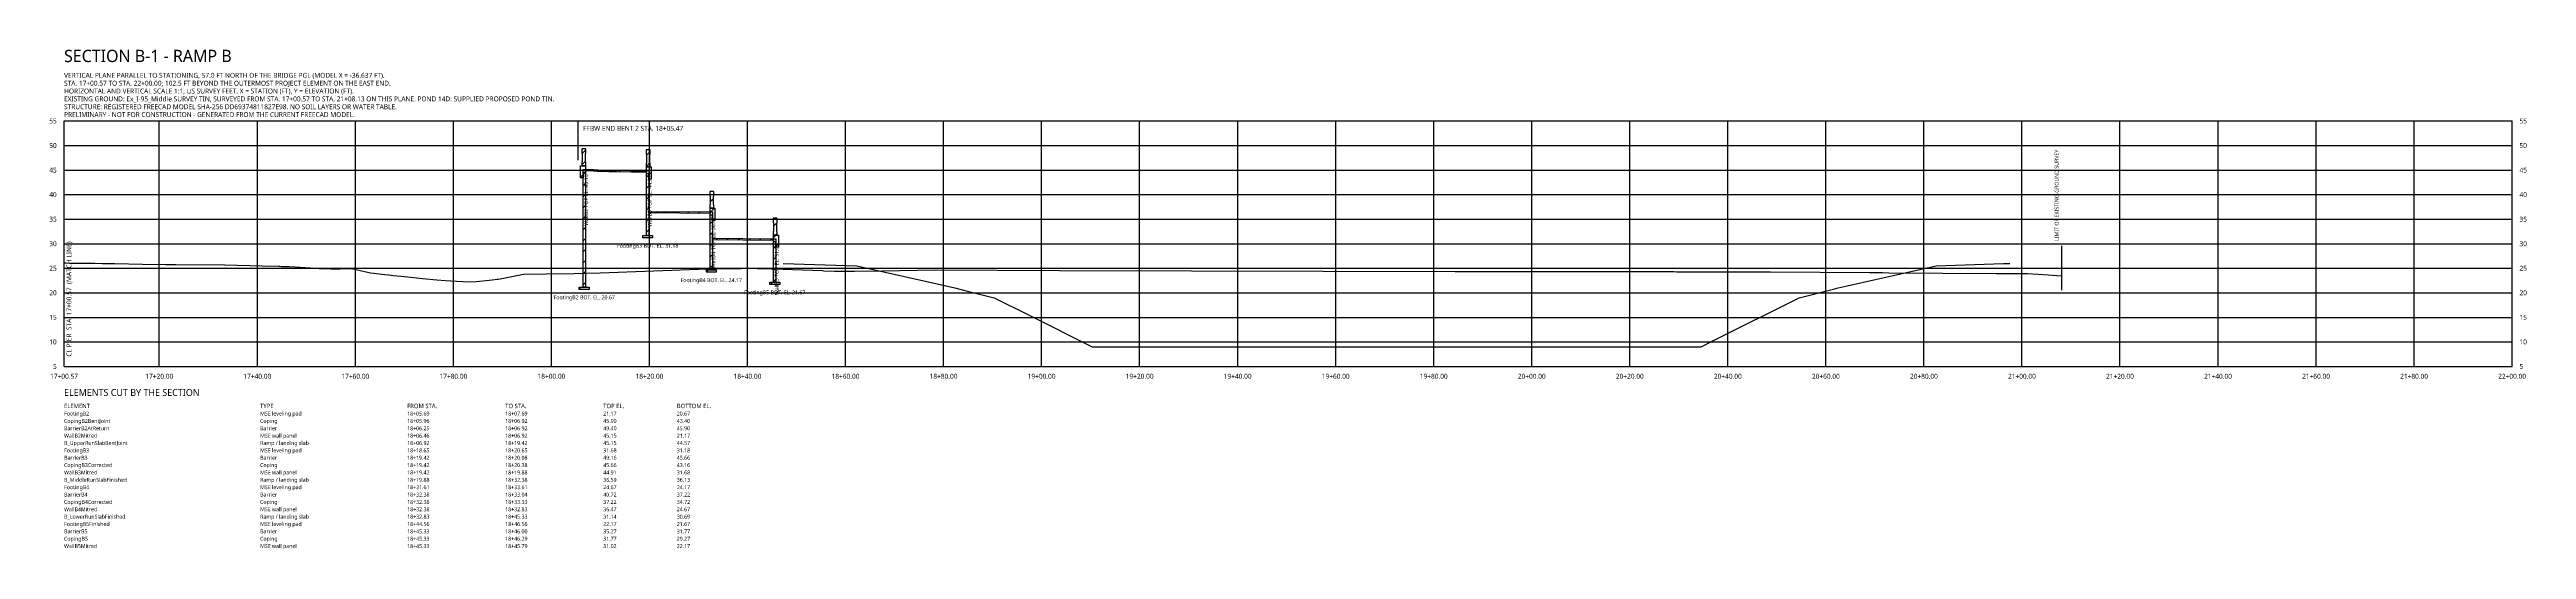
# Model space of a CAD drawing. Extents: x 1698 to 2203, y -32 to 70.
import ezdxf
from ezdxf.enums import TextEntityAlignment as Align

# ---------------------------------------------------------------- set-up
doc = ezdxf.new("R2010")
doc.units = 21
for name, color, linetype in [('CUT_BARRIER', 251, 'Continuous'), ('CUT_BARRIER_HATCH', 251, 'Continuous'), ('CUT_COPING', 252, 'Continuous'), ('CUT_COPING_HATCH', 252, 'Continuous'), ('CUT_MSE_PAD', 30, 'Continuous'), ('CUT_MSE_PAD_HATCH', 30, 'Continuous'), ('CUT_MSE_WALL', 8, 'Continuous'), ('CUT_MSE_WALL_HATCH', 8, 'Continuous'), ('CUT_SLAB', 9, 'Continuous'), ('CUT_SLAB_HATCH', 9, 'Continuous'), ('EXISTING_GROUND', 3, 'Continuous'), ('GRID', 253, 'Continuous'), ('GRID_TEXT', 8, 'Continuous'), ('MATCHLINE', 1, 'Continuous'), ('POND_14D_PROPOSED', 150, 'Continuous'), ('TEXT', 7, 'Continuous'), ('TITLE', 7, 'Continuous')]:
    doc.layers.add(name, color=color, linetype=linetype)
doc.styles.add('OpenSans', font='OpenSans-Regular.ttf')

msp = doc.modelspace()

# ---------------------------------------------------------------- hatches: boundary and pattern name
at = {"layer": 'CUT_BARRIER_HATCH'}
h = msp.add_hatch(dxfattribs=at)
h.set_pattern_fill('ANSI31', scale=0.5)
h.paths.add_polyline_path([(1806.918, 46.646), (1806.918, 45.896), (1806.252, 45.896), (1806.252, 46.646), (1806.314, 46.708), (1806.314, 48.333), (1806.252, 48.396), (1806.252, 49.333), (1806.314, 49.396), (1806.856, 49.396), (1806.918, 49.333), (1806.918, 48.396), (1806.856, 48.333), (1806.856, 46.708)])
h = msp.add_hatch(dxfattribs=at)
h.set_pattern_fill('ANSI31', scale=0.5)
h.paths.add_polyline_path([(1820.084, 45.657), (1819.418, 45.657), (1819.418, 46.407), (1819.48, 46.47), (1819.48, 48.095), (1819.418, 48.157), (1819.418, 49.095), (1819.48, 49.157), (1820.022, 49.157), (1820.084, 49.095), (1820.084, 48.157), (1820.022, 48.095), (1820.022, 46.47), (1820.084, 46.407)])
h = msp.add_hatch(dxfattribs=at)
h.set_pattern_fill('ANSI31', scale=0.5)
h.paths.add_polyline_path([(1833.043, 37.216), (1832.376, 37.216), (1832.376, 37.966), (1832.439, 38.029), (1832.439, 39.654), (1832.376, 39.716), (1832.376, 40.654), (1832.439, 40.716), (1832.98, 40.716), (1833.043, 40.654), (1833.043, 39.716), (1832.98, 39.654), (1832.98, 38.029), (1833.043, 37.966)])
h = msp.add_hatch(dxfattribs=at)
h.set_pattern_fill('ANSI31', scale=0.5)
h.paths.add_polyline_path([(1846.001, 31.77), (1845.334, 31.77), (1845.334, 32.52), (1845.397, 32.582), (1845.397, 34.207), (1845.334, 34.27), (1845.334, 35.207), (1845.397, 35.27), (1845.939, 35.27), (1846.001, 35.207), (1846.001, 34.27), (1845.939, 34.207), (1845.939, 32.582), (1846.001, 32.52)])
at = {"layer": 'CUT_COPING_HATCH'}
h = msp.add_hatch(dxfattribs=at)
h.set_pattern_fill('ANSI31', scale=0.5)
h.paths.add_polyline_path([(1806.918, 45.896), (1806.918, 44.479), (1806.46, 44.479), (1806.46, 43.396), (1805.96, 43.396), (1805.96, 45.896)])
h = msp.add_hatch(dxfattribs=at)
h.set_pattern_fill('ANSI31', scale=0.5)
h.paths.add_polyline_path([(1819.876, 44.241), (1819.418, 44.241), (1819.418, 45.657), (1820.376, 45.657), (1820.376, 43.157), (1819.876, 43.157)])
h = msp.add_hatch(dxfattribs=at)
h.set_pattern_fill('ANSI31', scale=0.5)
h.paths.add_polyline_path([(1832.834, 35.799), (1832.376, 35.799), (1832.376, 37.216), (1833.334, 37.216), (1833.334, 34.716), (1832.834, 34.716)])
h = msp.add_hatch(dxfattribs=at)
h.set_pattern_fill('ANSI31', scale=0.5)
h.paths.add_polyline_path([(1845.793, 30.353), (1845.334, 30.353), (1845.334, 31.77), (1846.293, 31.77), (1846.293, 29.27), (1845.793, 29.27)])
at = {"layer": 'CUT_MSE_PAD_HATCH'}
h = msp.add_hatch(dxfattribs=at)
h.set_pattern_fill('ANSI31', scale=0.5)
h.paths.add_polyline_path([(1818.647, 31.677), (1820.647, 31.677), (1820.647, 31.177), (1818.647, 31.177)])
h = msp.add_hatch(dxfattribs=at)
h.set_pattern_fill('ANSI31', scale=0.5)
h.paths.add_polyline_path([(1805.689, 20.672), (1805.689, 21.172), (1807.689, 21.172), (1807.689, 20.672)])
h = msp.add_hatch(dxfattribs=at)
h.set_pattern_fill('ANSI31', scale=0.5)
h.paths.add_polyline_path([(1831.605, 24.672), (1833.605, 24.672), (1833.605, 24.172), (1831.605, 24.172)])
h = msp.add_hatch(dxfattribs=at)
h.set_pattern_fill('ANSI31', scale=0.5)
h.paths.add_polyline_path([(1844.564, 22.172), (1846.564, 22.172), (1846.564, 21.672), (1844.564, 21.672)])
at = {"layer": 'CUT_MSE_WALL_HATCH'}
h = msp.add_hatch(dxfattribs=at)
h.set_pattern_fill('ANSI31', scale=0.5)
h.paths.add_polyline_path([(1806.46, 45.146), (1806.918, 45.146), (1806.918, 21.172), (1806.46, 21.172)])
h = msp.add_hatch(dxfattribs=at)
h.set_pattern_fill('ANSI31', scale=0.5)
h.paths.add_polyline_path([(1819.418, 44.907), (1819.876, 44.907), (1819.876, 31.677), (1819.418, 31.677)])
h = msp.add_hatch(dxfattribs=at)
h.set_pattern_fill('ANSI31', scale=0.5)
h.paths.add_polyline_path([(1832.376, 36.466), (1832.834, 36.466), (1832.834, 24.672), (1832.376, 24.672)])
h = msp.add_hatch(dxfattribs=at)
h.set_pattern_fill('ANSI31', scale=0.5)
h.paths.add_polyline_path([(1845.334, 31.02), (1845.793, 31.02), (1845.793, 22.172), (1845.334, 22.172)])
at = {"layer": 'CUT_SLAB_HATCH'}
h = msp.add_hatch(dxfattribs=at)
h.set_pattern_fill('ANSI31', scale=0.5)
h.paths.add_polyline_path([(1819.418, 44.907), (1819.418, 44.824), (1819.418, 44.741), (1819.418, 44.657), (1819.418, 44.574), (1816.305, 44.605), (1813.243, 44.636), (1813.156, 44.637), (1811.765, 44.662), (1809.431, 44.735), (1809.168, 44.744), (1808.606, 44.763), (1806.918, 44.813), (1806.918, 44.896), (1806.918, 44.979), (1806.918, 45.063), (1806.918, 45.146), (1808.606, 45.097), (1809.168, 45.078), (1809.431, 45.069), (1811.433, 45.004), (1813.156, 44.97), (1813.243, 44.969), (1816.305, 44.938)])
h = msp.add_hatch(dxfattribs=at)
h.set_pattern_fill('ANSI31', scale=0.5)
h.paths.add_polyline_path([(1832.376, 36.466), (1832.376, 36.133), (1819.876, 36.258), (1819.876, 36.591)])
h = msp.add_hatch(dxfattribs=at)
h.set_pattern_fill('ANSI31', scale=0.5)
h.paths.add_polyline_path([(1845.334, 31.02), (1845.334, 30.686), (1832.834, 30.811), (1832.834, 31.145)])

# ---------------------------------------------------------------- linework, layer by layer
at = {"layer": 'CUT_BARRIER'}
for points in [[(1806.918, 46.646), (1806.918, 45.896), (1806.252, 45.896), (1806.252, 46.646), (1806.314, 46.708), (1806.314, 48.333), (1806.252, 48.396), (1806.252, 49.333), (1806.314, 49.396), (1806.856, 49.396), (1806.918, 49.333), (1806.918, 48.396), (1806.856, 48.333), (1806.856, 46.708)], [(1820.084, 45.657), (1819.418, 45.657), (1819.418, 46.407), (1819.48, 46.47), (1819.48, 48.095), (1819.418, 48.157), (1819.418, 49.095), (1819.48, 49.157), (1820.022, 49.157), (1820.084, 49.095), (1820.084, 48.157), (1820.022, 48.095), (1820.022, 46.47), (1820.084, 46.407)], [(1833.043, 37.216), (1832.376, 37.216), (1832.376, 37.966), (1832.439, 38.029), (1832.439, 39.654), (1832.376, 39.716), (1832.376, 40.654), (1832.439, 40.716), (1832.98, 40.716), (1833.043, 40.654), (1833.043, 39.716), (1832.98, 39.654), (1832.98, 38.029), (1833.043, 37.966)], [(1846.001, 31.77), (1845.334, 31.77), (1845.334, 32.52), (1845.397, 32.582), (1845.397, 34.207), (1845.334, 34.27), (1845.334, 35.207), (1845.397, 35.27), (1845.939, 35.27), (1846.001, 35.207), (1846.001, 34.27), (1845.939, 34.207), (1845.939, 32.582), (1846.001, 32.52)]]:
    msp.add_lwpolyline(points, close=True, dxfattribs=at)
at = {"layer": 'CUT_COPING'}
for points in [[(1806.918, 45.896), (1806.918, 44.479), (1806.46, 44.479), (1806.46, 43.396), (1805.96, 43.396), (1805.96, 45.896)], [(1819.876, 44.241), (1819.418, 44.241), (1819.418, 45.657), (1820.376, 45.657), (1820.376, 43.157), (1819.876, 43.157)], [(1832.834, 35.799), (1832.376, 35.799), (1832.376, 37.216), (1833.334, 37.216), (1833.334, 34.716), (1832.834, 34.716)], [(1845.793, 30.353), (1845.334, 30.353), (1845.334, 31.77), (1846.293, 31.77), (1846.293, 29.27), (1845.793, 29.27)]]:
    msp.add_lwpolyline(points, close=True, dxfattribs=at)
at = {"layer": 'CUT_MSE_PAD'}
for points in [[(1818.647, 31.677), (1820.647, 31.677), (1820.647, 31.177), (1818.647, 31.177)], [(1805.689, 20.672), (1805.689, 21.172), (1807.689, 21.172), (1807.689, 20.672)], [(1831.605, 24.672), (1833.605, 24.672), (1833.605, 24.172), (1831.605, 24.172)], [(1844.564, 22.172), (1846.564, 22.172), (1846.564, 21.672), (1844.564, 21.672)]]:
    msp.add_lwpolyline(points, close=True, dxfattribs=at)
at = {"layer": 'CUT_MSE_WALL'}
for points in [[(1806.46, 45.146), (1806.918, 45.146), (1806.918, 21.172), (1806.46, 21.172)], [(1819.418, 44.907), (1819.876, 44.907), (1819.876, 31.677), (1819.418, 31.677)], [(1832.376, 36.466), (1832.834, 36.466), (1832.834, 24.672), (1832.376, 24.672)], [(1845.334, 31.02), (1845.793, 31.02), (1845.793, 22.172), (1845.334, 22.172)]]:
    msp.add_lwpolyline(points, close=True, dxfattribs=at)
at = {"layer": 'CUT_SLAB'}
for points in [[(1819.418, 44.907), (1819.418, 44.824), (1819.418, 44.741), (1819.418, 44.657), (1819.418, 44.574), (1816.305, 44.605), (1813.243, 44.636), (1813.156, 44.637), (1811.765, 44.662), (1809.431, 44.735), (1809.168, 44.744), (1808.606, 44.763), (1806.918, 44.813), (1806.918, 44.896), (1806.918, 44.979), (1806.918, 45.063), (1806.918, 45.146), (1808.606, 45.097), (1809.168, 45.078), (1809.431, 45.069), (1811.433, 45.004), (1813.156, 44.97), (1813.243, 44.969), (1816.305, 44.938)], [(1832.376, 36.466), (1832.376, 36.133), (1819.876, 36.258), (1819.876, 36.591)], [(1845.334, 31.02), (1845.334, 30.686), (1832.834, 30.811), (1832.834, 31.145)]]:
    msp.add_lwpolyline(points, close=True, dxfattribs=at)
at = {"layer": 'EXISTING_GROUND'}
msp.add_line((2108.128, 20.564), (2108.128, 29.564), dxfattribs=at)
msp.add_lwpolyline([(1700.57, 26.119), (1701.018, 26.1), (1701.676, 26.065), (1701.939, 26.067), (1704.754, 26.024), (1706.792, 26.049), (1706.853, 26.05), (1708.363, 25.983), (1708.833, 25.962), (1709.273, 25.98), (1709.325, 25.976), (1710.899, 25.955), (1716.577, 25.848), (1721.32, 25.767), (1723.398, 25.752), (1733.357, 25.673), (1740.984, 25.504), (1744.413, 25.433), (1744.49, 25.442), (1744.574, 25.407), (1744.856, 25.366), (1746.392, 25.385), (1746.529, 25.383), (1750.921, 25.064), (1752.633, 24.937), (1752.802, 24.926), (1752.953, 24.922), (1755.017, 24.86), (1756.912, 24.91), (1757.96, 24.959), (1759.025, 24.962), (1759.033, 24.962), (1759.19, 24.928), (1763.06, 24.092), (1766.007, 23.733), (1766.83, 23.631), (1767.763, 23.519), (1770.707, 23.237), (1773.7, 22.922), (1776.612, 22.615), (1778.291, 22.494), (1780.608, 22.368), (1783.184, 22.237), (1784.689, 22.291), (1787.931, 22.639), (1788.938, 22.743), (1789.137, 22.764), (1789.56, 22.851), (1794.27, 23.813), (1799.006, 23.874), (1804.6, 23.95), (1809.945, 24.061), (1831.821, 24.875), (1835.711, 24.939), (1837.498, 24.969), (1837.56, 24.97), (1838.264, 24.974), (1838.701, 24.981), (1839.026, 24.994), (1844.841, 24.9), (1845.308, 24.884), (1855.201, 24.512), (1855.557, 24.5), (1857.744, 24.414), (1861.837, 24.385), (1867.408, 24.502), (1878.295, 24.679), (1903.666, 24.55), (1984.384, 24.305), (1988.368, 24.352), (1992.995, 24.336), (2029.003, 24.305), (2029.578, 24.271), (2038.371, 24.246), (2041.69, 24.287), (2044.725, 24.268), (2048.603, 24.245), (2068.955, 24.12), (2071.572, 24.104), (2072.827, 24.085), (2094.749, 23.948), (2098.942, 23.922), (2099.91, 23.942), (2101.118, 23.96), (2105.327, 23.678), (2108.102, 23.486), (2108.11, 23.425), (2108.12, 23.541), (2108.128, 23.564)], dxfattribs=at)
at = {"layer": 'GRID'}
for p, q in [((1700.57, 55), (2200, 55)), ((1700.57, 5), (1700.57, 55)), ((1720, 5), (1720, 55)), ((1740, 5), (1740, 55)), ((1760, 5), (1760, 55)), ((1780, 5), (1780, 55)), ((1800, 5), (1800, 55)), ((1820, 5), (1820, 55)), ((1840, 5), (1840, 55)), ((1860, 5), (1860, 55)), ((1880, 5), (1880, 55)), ((1900, 5), (1900, 55)), ((1920, 5), (1920, 55)), ((1940, 5), (1940, 55)), ((1960, 5), (1960, 55)), ((1980, 5), (1980, 55)), ((2000, 5), (2000, 55)), ((2020, 5), (2020, 55)), ((2040, 5), (2040, 55)), ((2060, 5), (2060, 55)), ((2080, 5), (2080, 55)), ((2100, 5), (2100, 55)), ((2120, 5), (2120, 55)), ((2140, 5), (2140, 55)), ((2160, 5), (2160, 55)), ((2180, 5), (2180, 55)), ((2200, 5), (2200, 55)), ((2200, 5), (2200, 55)), ((1700.57, 50), (2200, 50)), ((1700.57, 45), (2200, 45)), ((1700.57, 40), (2200, 40)), ((1700.57, 35), (2200, 35)), ((1700.57, 30), (2200, 30)), ((1700.57, 25), (2200, 25)), ((1700.57, 20), (2200, 20)), ((1700.57, 15), (2200, 15)), ((1700.57, 10), (2200, 10)), ((1700.57, 5), (2200, 5))]:
    msp.add_line(p, q, dxfattribs=at)
at = {"layer": 'MATCHLINE'}
msp.add_line((1700.57, 5), (1700.57, 55), dxfattribs=at)
at = {"layer": 'POND_14D_PROPOSED'}
msp.add_lwpolyline([(1847.304, 26), (1858.031, 25.642), (1862.304, 25.5), (1876.609, 22.281), (1882.304, 21), (1884.582, 20.43), (1890.304, 19), (1897.438, 15.433), (1910.304, 9), (1912.756, 9), (1915.195, 9), (1929.766, 9), (1933.539, 9), (1939.767, 9), (1943.539, 9), (1949.767, 9), (1953.538, 9), (1959.767, 9), (1963.537, 9), (1969.767, 9), (1973.536, 9), (1979.767, 9), (1983.536, 9), (1989.767, 9), (1993.535, 9), (1999.767, 9), (2003.534, 9), (2009.768, 9), (2013.533, 9), (2033.394, 9), (2033.865, 9), (2034.532, 9), (2036.915, 10.191), (2054.532, 19), (2061.529, 20.749), (2062.532, 21), (2064.327, 21.404), (2082.532, 25.5), (2096.267, 25.957), (2097.532, 26)], dxfattribs=at)
at = {"layer": 'TEXT'}
msp.add_line((1805.47, 47), (1805.47, 55), dxfattribs=at)

# ---------------------------------------------------------------- texts
at = {"layer": 'EXISTING_GROUND', "style": 'OpenSans'}
msp.add_text('LIMIT OF EXISTING-GROUND SURVEY', height=0.8, rotation=90, dxfattribs=at).set_placement((2107.728, 30.564), align=Align.BOTTOM_LEFT)
at = {"layer": 'GRID_TEXT', "style": 'OpenSans'}
for s, p in [('55', (1699.07, 55)), ('45', (1699.07, 45)), ('50', (1699.07, 50)), ('40', (1699.07, 40)), ('35', (1699.07, 35)), ('30', (1699.07, 30)), ('25', (1699.07, 25)), ('20', (1699.07, 20)), ('15', (1699.07, 15)), ('10', (1699.07, 10)), ('5', (1699.07, 5))]:
    msp.add_text(s, height=1, dxfattribs=at).set_placement(p, align=Align.MIDDLE_RIGHT)
for s, p in [('55', (2201.5, 55)), ('45', (2201.5, 45)), ('50', (2201.5, 50)), ('40', (2201.5, 40)), ('35', (2201.5, 35)), ('30', (2201.5, 30)), ('25', (2201.5, 25)), ('20', (2201.5, 20)), ('15', (2201.5, 15)), ('10', (2201.5, 10)), ('5', (2201.5, 5))]:
    msp.add_text(s, height=1, dxfattribs=at).set_placement(p, align=Align.MIDDLE_LEFT)
for s, p in [('17+00.57', (1700.57, 3.5)), ('17+20.00', (1720, 3.5)), ('17+40.00', (1740, 3.5)), ('17+60.00', (1760, 3.5)), ('17+80.00', (1780, 3.5)), ('18+00.00', (1800, 3.5)), ('18+20.00', (1820, 3.5)), ('18+40.00', (1840, 3.5)), ('18+60.00', (1860, 3.5)), ('18+80.00', (1880, 3.5)), ('19+00.00', (1900, 3.5)), ('19+20.00', (1920, 3.5)), ('19+40.00', (1940, 3.5)), ('19+60.00', (1960, 3.5)), ('19+80.00', (1980, 3.5)), ('20+00.00', (2000, 3.5)), ('20+20.00', (2020, 3.5)), ('20+40.00', (2040, 3.5)), ('20+60.00', (2060, 3.5)), ('20+80.00', (2080, 3.5)), ('21+00.00', (2100, 3.5)), ('21+20.00', (2120, 3.5)), ('21+40.00', (2140, 3.5)), ('21+60.00', (2160, 3.5)), ('21+80.00', (2180, 3.5)), ('22+00.00', (2200, 3.5)), ('22+00.00', (2200, 3.5))]:
    msp.add_text(s, height=1, dxfattribs=at).set_placement(p, align=Align.TOP_CENTER)
at = {"layer": 'MATCHLINE', "style": 'OpenSans'}
msp.add_text('CL PIER  STA. 17+00.57  (MATCH LINE)', height=1, rotation=90, dxfattribs=at).set_placement((1701.07, 7), align=Align.TOP_LEFT)
at = {"layer": 'TEXT', "style": 'OpenSans'}
msp.add_text('FFBW END BENT 2 STA. 18+05.47', height=1, dxfattribs=at).set_placement((1806.47, 54), align=Align.TOP_LEFT)
for s, p in [('WallB2 TOP EL. 45.15', (1806.689, 44.146)), ('WallB3 TOP EL. 44.91', (1819.647, 43.907)), ('WallB4 TOP EL. 36.47', (1832.605, 35.466)), ('WallB5 TOP EL. 31.02', (1845.563, 30.02))]:
    msp.add_text(s, height=0.8, rotation=90, dxfattribs=at).set_placement(p, align=Align.TOP_RIGHT)
for s, p in [('FootingB3 BOT. EL. 31.18', (1819.647, 29.977)), ('FootingB4 BOT. EL. 24.17', (1832.605, 22.972)), ('FootingB5 BOT. EL. 21.67', (1845.564, 20.472)), ('FootingB2 BOT. EL. 20.67', (1806.689, 19.472))]:
    msp.add_text(s, height=0.8, dxfattribs=at).set_placement(p, align=Align.TOP_CENTER)
for s, p in [('FootingB2', (1700.57, -5)), ('MSE leveling pad', (1740.57, -5)), ('18+05.69', (1770.57, -5)), ('18+07.69', (1790.57, -5)), ('21.17', (1810.57, -5)), ('20.67', (1825.57, -5)), ('WallB2Mitred', (1700.57, -9.5)), ('CopingB2BentJoint', (1700.57, -6.5)), ('BarrierB2AtReturn', (1700.57, -8)), ('Coping', (1740.57, -6.5)), ('Barrier', (1740.57, -8)), ('MSE wall panel', (1740.57, -9.5)), ('18+05.96', (1770.57, -6.5)), ('18+06.25', (1770.57, -8)), ('18+06.46', (1770.57, -9.5)), ('18+06.92', (1790.57, -6.5)), ('18+06.92', (1790.57, -8)), ('18+06.92', (1790.57, -9.5)), ('45.90', (1810.57, -6.5)), ('49.40', (1810.57, -8)), ('45.15', (1810.57, -9.5)), ('43.40', (1825.57, -6.5)), ('45.90', (1825.57, -8)), ('21.17', (1825.57, -9.5)), ('CopingB3Corrected', (1700.57, -15.5)), ('B_UpperRunSlabBentJoint', (1700.57, -11)), ('FootingB3', (1700.57, -12.5)), ('BarrierB3', (1700.57, -14)), ('Coping', (1740.57, -15.5)), ('Ramp / landing slab', (1740.57, -11)), ('MSE leveling pad', (1740.57, -12.5)), ('Barrier', (1740.57, -14)), ('18+06.92', (1770.57, -11)), ('18+18.65', (1770.57, -12.5)), ('18+19.42', (1770.57, -14)), ('18+19.42', (1770.57, -15.5)), ('18+19.42', (1790.57, -11)), ('18+20.65', (1790.57, -12.5)), ('18+20.08', (1790.57, -14)), ('18+20.38', (1790.57, -15.5)), ('45.15', (1810.57, -11)), ('49.16', (1810.57, -14)), ('45.66', (1810.57, -15.5)), ('31.68', (1810.57, -12.5)), ('44.57', (1825.57, -11)), ('45.66', (1825.57, -14)), ('43.16', (1825.57, -15.5)), ('31.18', (1825.57, -12.5)), ('WallB3Mitred', (1700.57, -17)), ('B_MiddleRunSlabFinished', (1700.57, -18.5)), ('FootingB4', (1700.57, -20)), ('MSE wall panel', (1740.57, -17)), ('Ramp / landing slab', (1740.57, -18.5)), ('MSE leveling pad', (1740.57, -20)), ('18+19.42', (1770.57, -17)), ('18+19.88', (1770.57, -18.5)), ('18+31.61', (1770.57, -20)), ('18+19.88', (1790.57, -17)), ('18+32.38', (1790.57, -18.5)), ('18+33.61', (1790.57, -20)), ('44.91', (1810.57, -17)), ('36.59', (1810.57, -18.5)), ('24.67', (1810.57, -20)), ('31.68', (1825.57, -17)), ('36.13', (1825.57, -18.5)), ('24.17', (1825.57, -20)), ('WallB4Mitred', (1700.57, -24.5)), ('CopingB4Corrected', (1700.57, -23)), ('BarrierB4', (1700.57, -21.5)), ('B_LowerRunSlabFinished', (1700.57, -26)), ('Coping', (1740.57, -23)), ('Barrier', (1740.57, -21.5)), ('MSE wall panel', (1740.57, -24.5)), ('Ramp / landing slab', (1740.57, -26)), ('18+32.38', (1770.57, -21.5)), ('18+32.38', (1770.57, -23)), ('18+32.38', (1770.57, -24.5)), ('18+32.83', (1770.57, -26)), ('18+33.04', (1790.57, -21.5)), ('18+33.33', (1790.57, -23)), ('18+32.83', (1790.57, -24.5)), ('18+45.33', (1790.57, -26)), ('40.72', (1810.57, -21.5)), ('37.22', (1810.57, -23)), ('36.47', (1810.57, -24.5)), ('31.14', (1810.57, -26)), ('37.22', (1825.57, -21.5)), ('34.72', (1825.57, -23)), ('30.69', (1825.57, -26)), ('24.67', (1825.57, -24.5)), ('CopingB5', (1700.57, -30.5)), ('FootingB5Finished', (1700.57, -27.5)), ('BarrierB5', (1700.57, -29)), ('Coping', (1740.57, -30.5)), ('MSE leveling pad', (1740.57, -27.5)), ('Barrier', (1740.57, -29)), ('18+44.56', (1770.57, -27.5)), ('18+45.33', (1770.57, -29)), ('18+45.33', (1770.57, -30.5)), ('18+46.56', (1790.57, -27.5)), ('18+46.00', (1790.57, -29)), ('18+46.29', (1790.57, -30.5)), ('35.27', (1810.57, -29)), ('31.77', (1810.57, -30.5)), ('22.17', (1810.57, -27.5)), ('31.77', (1825.57, -29)), ('21.67', (1825.57, -27.5)), ('29.27', (1825.57, -30.5)), ('WallB5Mitred', (1700.57, -32)), ('MSE wall panel', (1740.57, -32)), ('18+45.33', (1770.57, -32)), ('18+45.79', (1790.57, -32)), ('31.02', (1810.57, -32)), ('22.17', (1825.57, -32))]:
    msp.add_text(s, height=0.8, dxfattribs=at).set_placement(p)
at = {"layer": 'TITLE', "style": 'OpenSans'}
for s, height, p in [('SECTION B-1 - RAMP B', 2.5, (1700.57, 67)), ('VERTICAL PLANE PARALLEL TO STATIONING, 57.0 FT NORTH OF THE BRIDGE PGL (MODEL X = -36.637 FT).', 1, (1700.57, 63.8)), ('STA. 17+00.57 TO STA. 22+00.00; 102.5 FT BEYOND THE OUTERMOST PROJECT ELEMENT ON THE EAST END.', 1, (1700.57, 62.2)), ('HORIZONTAL AND VERTICAL SCALE 1:1, US SURVEY FEET. X = STATION (FT), Y = ELEVATION (FT).', 1, (1700.57, 60.6)), ('STRUCTURE: REGISTERED FREECAD MODEL SHA-256 DD69374811827E98. NO SOIL LAYERS OR WATER TABLE.', 1, (1700.57, 57.4)), ('EXISTING GROUND: Ex_I-95_Middle SURVEY TIN, SURVEYED FROM STA. 17+00.57 TO STA. 21+08.13 ON THIS PLANE. POND 14D: SUPPLIED PROPOSED POND TIN.', 1, (1700.57, 59)), ('PRELIMINARY - NOT FOR CONSTRUCTION - GENERATED FROM THE CURRENT FREECAD MODEL.', 1, (1700.57, 55.8)), ('ELEMENTS CUT BY THE SECTION', 1.4, (1700.57, -1)), ('ELEMENT', 0.9, (1700.57, -3.5)), ('TYPE', 0.9, (1740.57, -3.5)), ('FROM STA.', 0.9, (1770.57, -3.5)), ('TO STA.', 0.9, (1790.57, -3.5)), ('TOP EL.', 0.9, (1810.57, -3.5)), ('BOTTOM EL.', 0.9, (1825.57, -3.5))]:
    msp.add_text(s, height=height, dxfattribs=at).set_placement(p)

doc.saveas('drawing.dxf')
